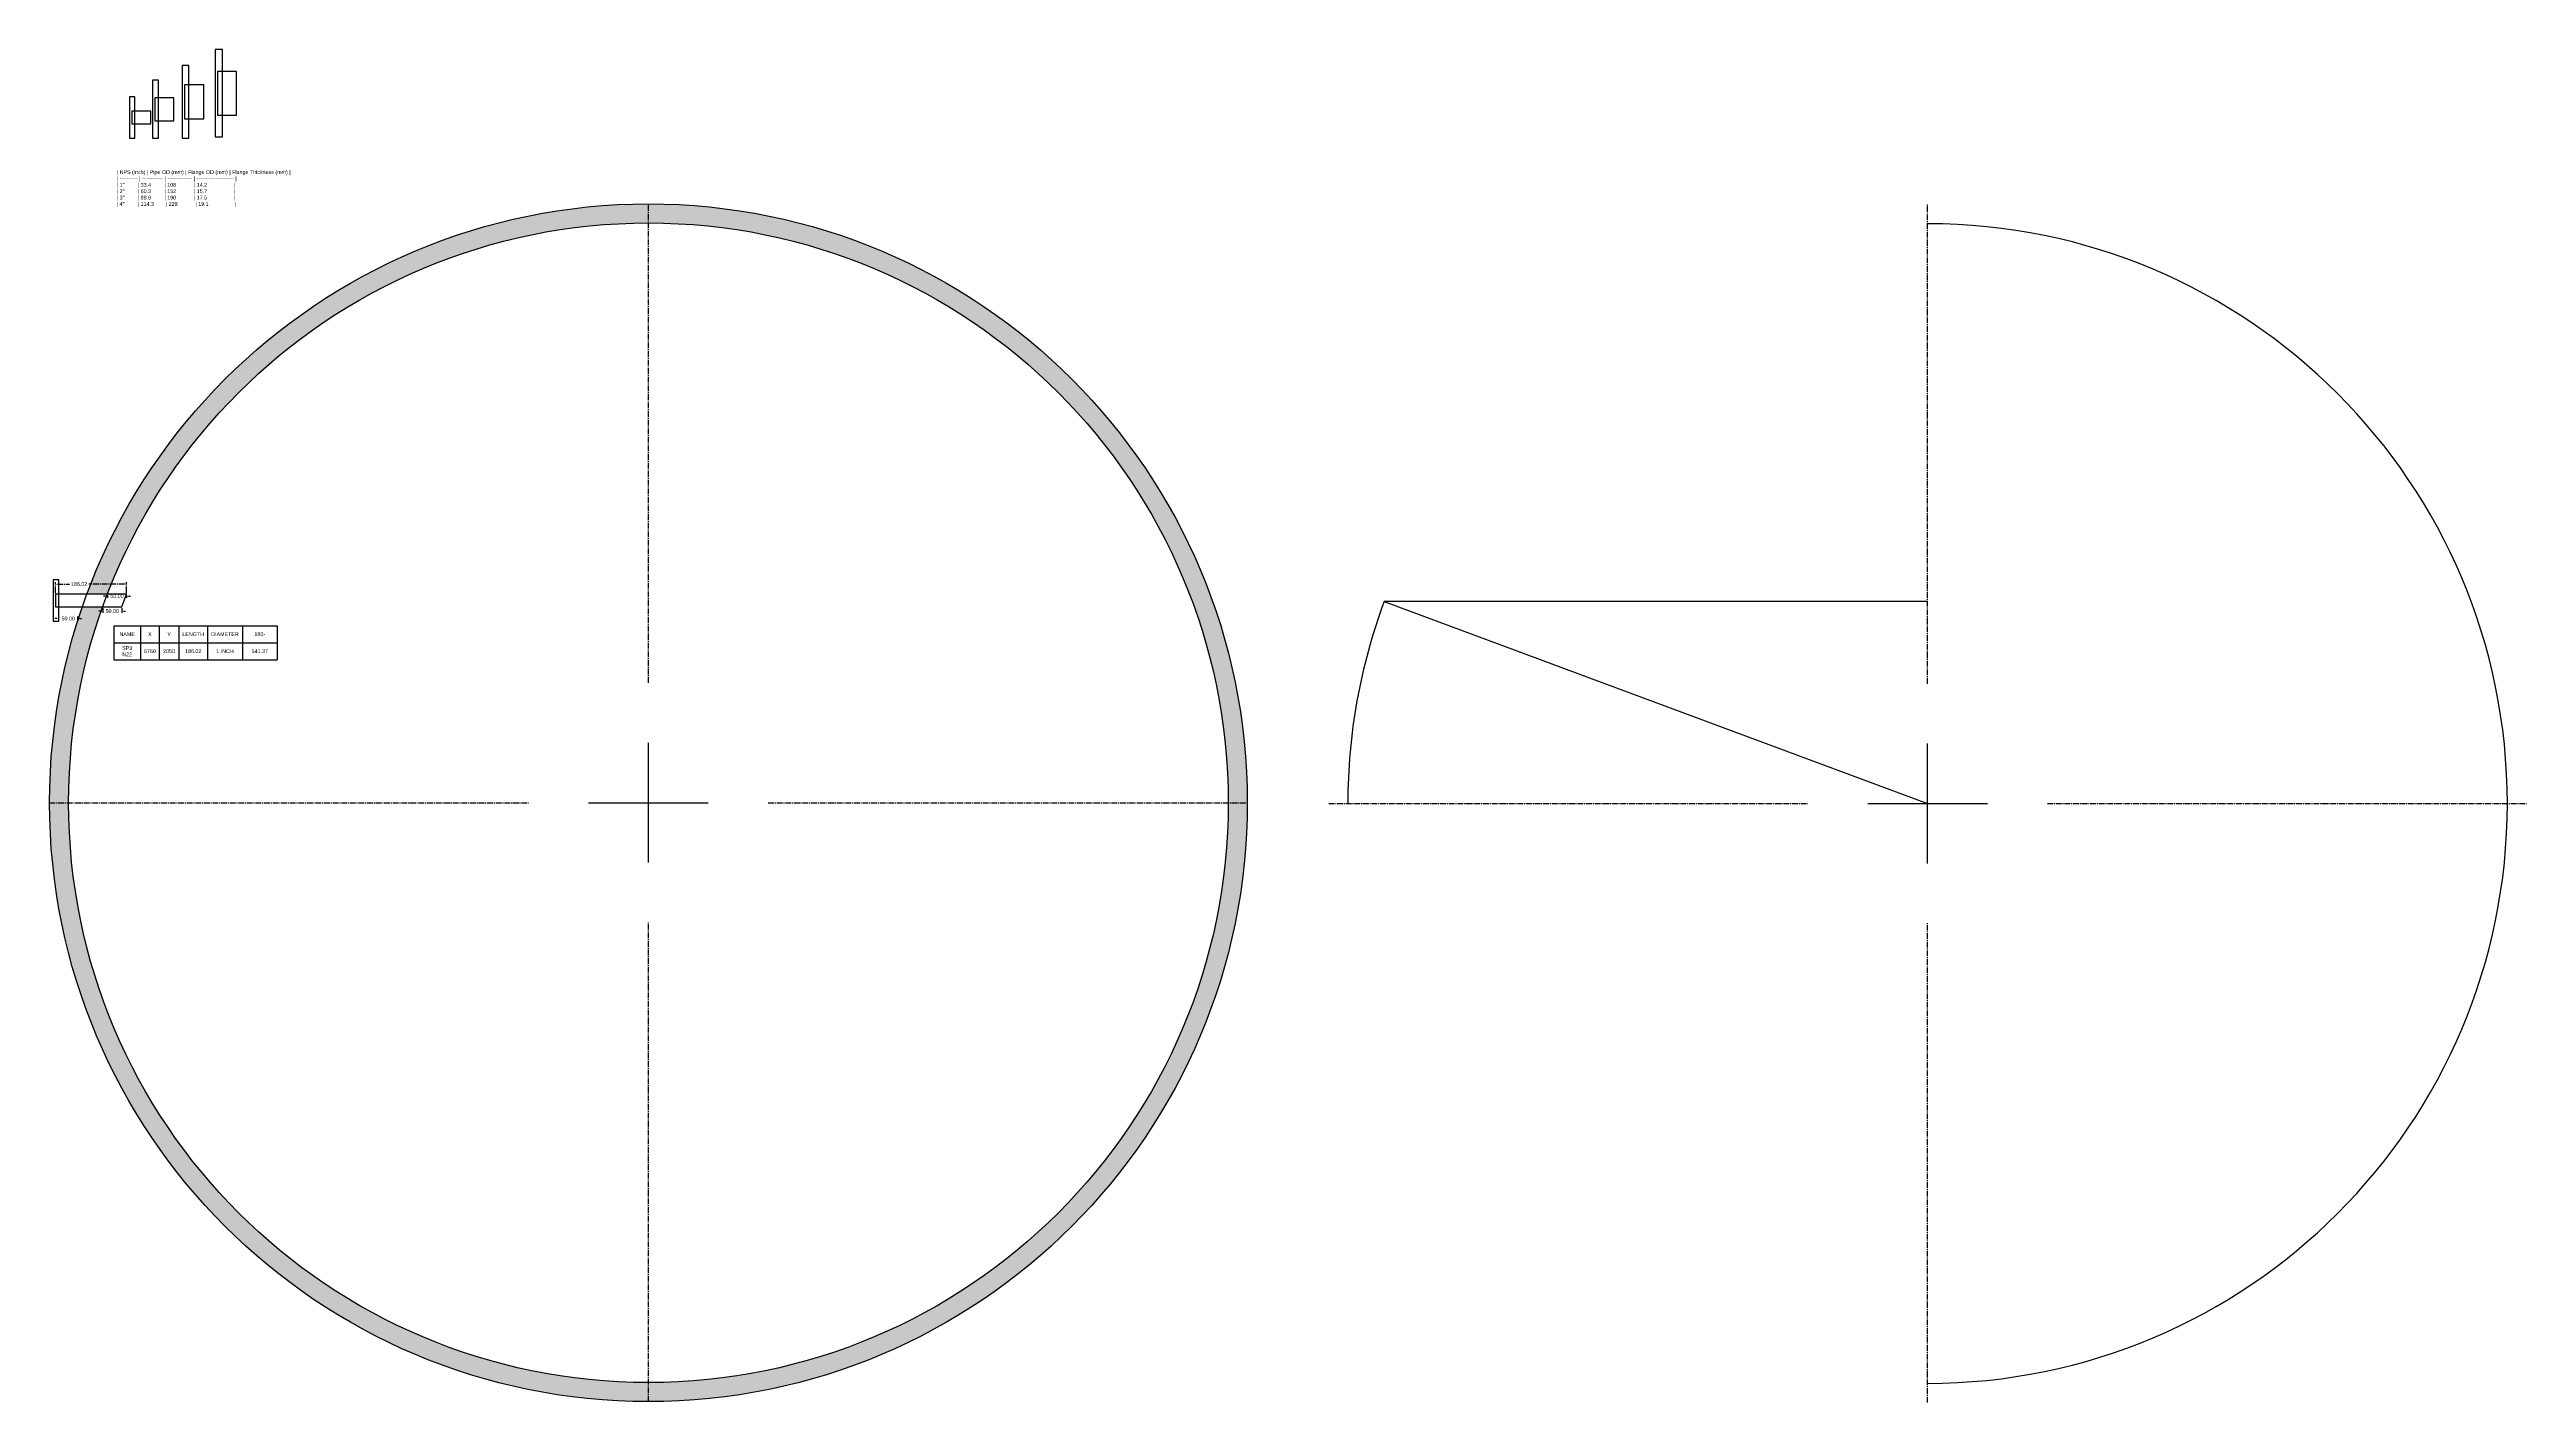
# Model space of a CAD drawing. Header units: millimetres. Extents: x 1251 to 7745, y 16 to 3563.
import ezdxf

# ---------------------------------------------------------------- set-up
doc = ezdxf.new("R2010")
doc.units = ezdxf.units.MM
doc.header["$LTSCALE"] = 20
doc.header["$MEASUREMENT"] = 0
doc.linetypes.add('CENTER2', pattern=[1.125, 0.75, -0.125, 0.125, -0.125])
doc.layers.get('Defpoints').update_dxf_attribs({"color": 10})
doc.styles.get("Standard").update_dxf_attribs({"font": 'arial.ttf', "height": 10})
doc.dimstyles.get("Standard").update_dxf_attribs({"dimtxt": 10, "dimasz": 5, "dimexe": 5, "dimexo": 3, "dimgap": 5, "dimtad": 0, "dimtih": 1, "dimtoh": 1, "dimzin": 0, "dimdsep": 46, "dimtxsty": 'Standard', "dimcen": -0.09, "dimclrd": 7, "dimclre": 7, "dimclrt": 7, "dimadec": 1, "dimazin": 0, "dimtfac": 1, "dimtofl": 0, "dimtmove": 0, "dimatfit": 3, "dimfxl": 1, "dimtolj": 1, "dimtzin": 0, "dimlwd": 25, "dimlwe": 25, "dimarcsym": 0})

# ---------------------------------------------------------------- blocks, each defined once
blk = doc.blocks.new('*T1')
at = {"color": 0, "linetype": 'ByBlock', "lineweight": -2, "transparency": 16777216}
for p, q in [((0, 0), (427.9, 0)), ((0, 0), (0, -89)), ((69.4, 0), (69.4, -89)), ((118.9, 0), (118.9, -89)), ((170, 0), (170, -89)), ((245.4, 0), (245.4, -89)), ((336.6, 0), (336.6, -89)), ((427.9, 0), (427.9, -89)), ((0, -44.5), (427.9, -44.5)), ((0, -89), (427.9, -89))]:
    blk.add_line(p, q, dxfattribs=at)
at = {"color": 0, "transparency": 16777216, "char_height": 10, "attachment_point": 5}
for s, insert, width in [('NAME', (34.7, -22.2), 69.266), ('SP3\\PN22', (34.7, -66.7), 69.266), ('6760', (94.1, -66.7), 49.392), ('X', (94.1, -22.2), 49.392), ('2050', (144.4, -66.7), 50.945), ('Y', (144.4, -22.2), 50.945), ('LENGTH', (207.7, -22.2), 75.34), ('186.02', (207.7, -66.7), 75.34), ('DIAMETER', (291, -22.2), 91.096), ('1 INCH', (291, -66.7), 91.096), ('541.37', (382.2, -66.7), 91.096), ('180-', (382.2, -22.2), 91.096)]:
    blk.add_mtext(s, dxfattribs=dict(at, insert=insert, width=width))
blk = doc.blocks.new('*U2')
at = {"color": 0, "linetype": 'CENTER2', "transparency": 16777216}
for p, q in [((0, 314), (0, 1570.12)), ((-1570.12, 0), (-314, 0)), ((314, 0), (1570.12, 0)), ((0, -1570.12), (0, -314))]:
    blk.add_line(p, q, dxfattribs=at)
at = {"color": 0, "linetype": 'Continuous', "transparency": 16777216}
for p, q in [((0, -157), (0, 157)), ((-157, 0), (157, 0))]:
    blk.add_line(p, q, dxfattribs=at)
blk = doc.blocks.new('*D3')
at = {"color": 7, "linetype": 'CENTER2', "lineweight": 25, "transparency": 16777216}
for p, q in [((1270.2, 2071.3), (1265.2, 2071.3)), ((1275.2, 2067.5), (1275.2, 2076.3)), ((1325.2, 2067.5), (1325.2, 2076.3)), ((1330.2, 2071.3), (1335.2, 2071.3))]:
    blk.add_line(p, q, dxfattribs=at)
at = {"color": 7, "transparency": 16777216}
for points in [[(1270.2, 2072.1), (1270.2, 2070.5), (1275.2, 2071.3)], [(1330.2, 2072.1), (1330.2, 2070.5), (1325.2, 2071.3)]]:
    blk.add_solid(points, dxfattribs=at)
at = {"layer": 'Defpoints', "color": 0, "transparency": 16777216}
for p in [(1275.2, 2064.5), (1325.2, 2071.3), (1325.2, 2064.5)]:
    blk.add_point(p, dxfattribs=at)
at = {"color": 7, "transparency": 16777216, "insert": (1300.2, 2071.3), "char_height": 10, "attachment_point": 5}
blk.add_mtext('\\A1;50.00', dxfattribs=at)
blk = doc.blocks.new('*D4')
at = {"color": 7, "linetype": 'CENTER2', "lineweight": 25, "transparency": 16777216}
for p, q in [((1398.1, 2130.2), (1393.1, 2130.2)), ((1403.1, 2132.2), (1403.1, 2125.2)), ((1453.1, 2132.2), (1453.1, 2125.2)), ((1458.1, 2130.2), (1463.1, 2130.2))]:
    blk.add_line(p, q, dxfattribs=at)
at = {"color": 7, "transparency": 16777216}
for points in [[(1398.1, 2131.1), (1398.1, 2129.4), (1403.1, 2130.2)], [(1458.1, 2131.1), (1458.1, 2129.4), (1453.1, 2130.2)]]:
    blk.add_solid(points, dxfattribs=at)
at = {"layer": 'Defpoints', "color": 0, "transparency": 16777216}
for p in [(1403.1, 2135.2), (1453.1, 2135.2), (1453.1, 2130.2)]:
    blk.add_point(p, dxfattribs=at)
at = {"color": 7, "transparency": 16777216, "insert": (1428.1, 2130.2), "char_height": 10, "attachment_point": 5}
blk.add_mtext('\\A1;50.00', dxfattribs=at)
blk = doc.blocks.new('*D5')
at = {"color": 7, "linetype": 'CENTER2', "lineweight": 25, "transparency": 16777216}
for p, q in [((1385.6, 2090.9), (1380.6, 2090.9)), ((1390.6, 2098.8), (1390.6, 2085.9)), ((1440.6, 2098.8), (1440.6, 2085.9)), ((1445.6, 2090.9), (1450.6, 2090.9))]:
    blk.add_line(p, q, dxfattribs=at)
at = {"color": 7, "transparency": 16777216}
for points in [[(1385.6, 2091.7), (1385.6, 2090), (1390.6, 2090.9)], [(1445.6, 2091.7), (1445.6, 2090), (1440.6, 2090.9)]]:
    blk.add_solid(points, dxfattribs=at)
at = {"layer": 'Defpoints', "color": 0, "transparency": 16777216}
for p in [(1390.6, 2101.8), (1440.6, 2101.8), (1440.6, 2090.9)]:
    blk.add_point(p, dxfattribs=at)
at = {"color": 7, "transparency": 16777216, "insert": (1415.6, 2090.9), "char_height": 10, "attachment_point": 5}
blk.add_mtext('\\A1;50.00', dxfattribs=at)
blk = doc.blocks.new('*D6')
at = {"color": 7, "linetype": 'CENTER2', "lineweight": 25, "transparency": 16777216}
for p, q in [((1267, 2138.2), (1267, 2166.7)), ((1272, 2161.7), (1303.6, 2161.7)), ((1448.1, 2161.7), (1354.1, 2161.7)), ((1453.1, 2138.2), (1453.1, 2166.7))]:
    blk.add_line(p, q, dxfattribs=at)
at = {"color": 7, "transparency": 16777216}
for points in [[(1272, 2162.6), (1272, 2160.9), (1267, 2161.7)], [(1448.1, 2162.6), (1448.1, 2160.9), (1453.1, 2161.7)]]:
    blk.add_solid(points, dxfattribs=at)
at = {"layer": 'Defpoints', "color": 0, "transparency": 16777216}
for p in [(1267, 2161.7), (1267, 2135.2), (1453.1, 2135.2)]:
    blk.add_point(p, dxfattribs=at)
at = {"color": 7, "transparency": 16777216, "insert": (1328.8, 2161.7), "char_height": 10, "attachment_point": 5}
blk.add_mtext('\\A1;186.02', dxfattribs=at)
blk = doc.blocks.new('*U10')
at = {"color": 0, "linetype": 'CENTER2', "transparency": 16777216}
for p, q in [((0, 314), (0, 1570.12)), ((-1570.12, 0), (-314, 0)), ((314, 0), (1570.12, 0)), ((0, -1570.12), (0, -314))]:
    blk.add_line(p, q, dxfattribs=at)
at = {"color": 0, "linetype": 'Continuous', "transparency": 16777216}
for p, q in [((0, -157), (0, 157)), ((-157, 0), (157, 0))]:
    blk.add_line(p, q, dxfattribs=at)

msp = doc.modelspace()

# ---------------------------------------------------------------- hatches: boundary and pattern name
h = msp.add_hatch()
h.set_pattern_fill('ANGLE', color=256, scale=30)
h.set_pattern_definition([(0, (0, 0), (0, 8.25), [6, -2.25]), (90, (0, 0), (-8.25, 5e-16), [6, -2.25])])
h.paths.add_polyline_path([(4341.349, 1588.45, -1), (1301.349, 1588.45, -0.08633089), (1390.642, 2101.75), (1337.629, 2101.75, 0.08345963), (1251.349, 1588.45, 1), (4391.349, 1588.45, 0.83629089), (1349.609, 2135.15), (1403.068, 2135.15, -0.83110091)])

# ---------------------------------------------------------------- linework, layer by layer
for p, q in [((6174.832, 2116.354), (4750.226, 2116.354)), ((4750.226, 2116.354), (6174.832, 1586.354))]:
    msp.add_line(p, q)
for points in [[(1599.318, 3330.957), (1616.818, 3330.957), (1616.818, 3520.957), (1599.318, 3520.957)], [(1685.504, 3334.012), (1704.604, 3334.012), (1704.604, 3563.012), (1685.504, 3563.012)], [(1521.203, 3330.66), (1536.903, 3330.66), (1536.903, 3482.66), (1521.203, 3482.66)], [(1605.318, 3381.507), (1655.318, 3381.507), (1655.318, 3470.407), (1605.318, 3470.407)], [(1691.504, 3391.362), (1741.504, 3391.362), (1741.504, 3505.662), (1691.504, 3505.662)], [(1460.769, 3330.66), (1474.969, 3330.66), (1474.969, 3438.66), (1460.769, 3438.66)], [(1466.769, 3367.96), (1516.769, 3367.96), (1516.769, 3401.36), (1466.769, 3401.36)], [(1527.203, 3376.51), (1577.203, 3376.51), (1577.203, 3436.81), (1527.203, 3436.81)], [(1261.046, 2064.45), (1275.246, 2064.45), (1275.246, 2172.45), (1261.046, 2172.45)], [(1267.046, 2101.75), (1440.642, 2101.75), (1453.068, 2135.15), (1267.046, 2135.15)]]:
    msp.add_lwpolyline(points, close=True)
for radius in [1570, 1520]:
    msp.add_circle((2821.349, 1588.45), radius)
for start, end in [(270, 90), (159.5931433, 180)]:
    msp.add_arc((6174.832, 1586.354), 1520, start, end)

# ---------------------------------------------------------------- block references
at = {"linetype": 'CENTER2'}
for name, p in [('*U2', (2821.349, 1588.45)), ('*U10', (6174.832, 1586.354))]:
    msp.add_blockref(name, p, dxfattribs=at)
msp.add_blockref('*T1', (1420.149, 2052.416))

# ---------------------------------------------------------------- texts
at = {"insert": (1427.488, 3246.572), "char_height": 10, "width": 476.05252, "attachment_point": 1}
msp.add_mtext('| NPS (inch) | Pipe OD (mm) | Flange OD (mm) | Flange Thickness (mm) |\\P| ---------- | ------------ | -------------- | --------------------- |\\P| 1"         | 33.4         | 108            | 14.2                  |\\P| 2"         | 60.3         | 152            | 15.7                  |\\P| 3"         | 88.9         | 190            | 17.5                  |\\P| 4"         | 114.3        | 229            | 19.1                  |\\P', dxfattribs=at)

# ---------------------------------------------------------------- dimensions: what is measured, and where the dimension line sits
dim = msp.add_linear_dim(base=(1267.046, 2161.741), p1=(1453.068, 2135.15), p2=(1267.046, 2135.15), dimstyle='Standard')
dim.commit()
dim.dimension.update_dxf_attribs({"geometry": '*D6', "text_midpoint": (1328.819, 2161.741), "dimtype": 160})
for base, p1, p2, picture, middle in [((1440.642, 2090.865), (1390.642, 2101.75), (1440.642, 2101.75), '*D5', (1415.642, 2090.865)), ((1453.068, 2130.241), (1403.068, 2135.15), (1453.068, 2135.15), '*D4', (1428.068, 2130.241)), ((1325.246, 2071.313), (1275.246, 2064.45), (1325.246, 2064.45), '*D3', (1300.246, 2071.313))]:
    dim = msp.add_linear_dim(base=base, p1=p1, p2=p2, dimstyle='Standard')
    dim.commit()
    dim.dimension.update_dxf_attribs({"geometry": picture, "text_midpoint": middle})

doc.saveas('drawing.dxf')
